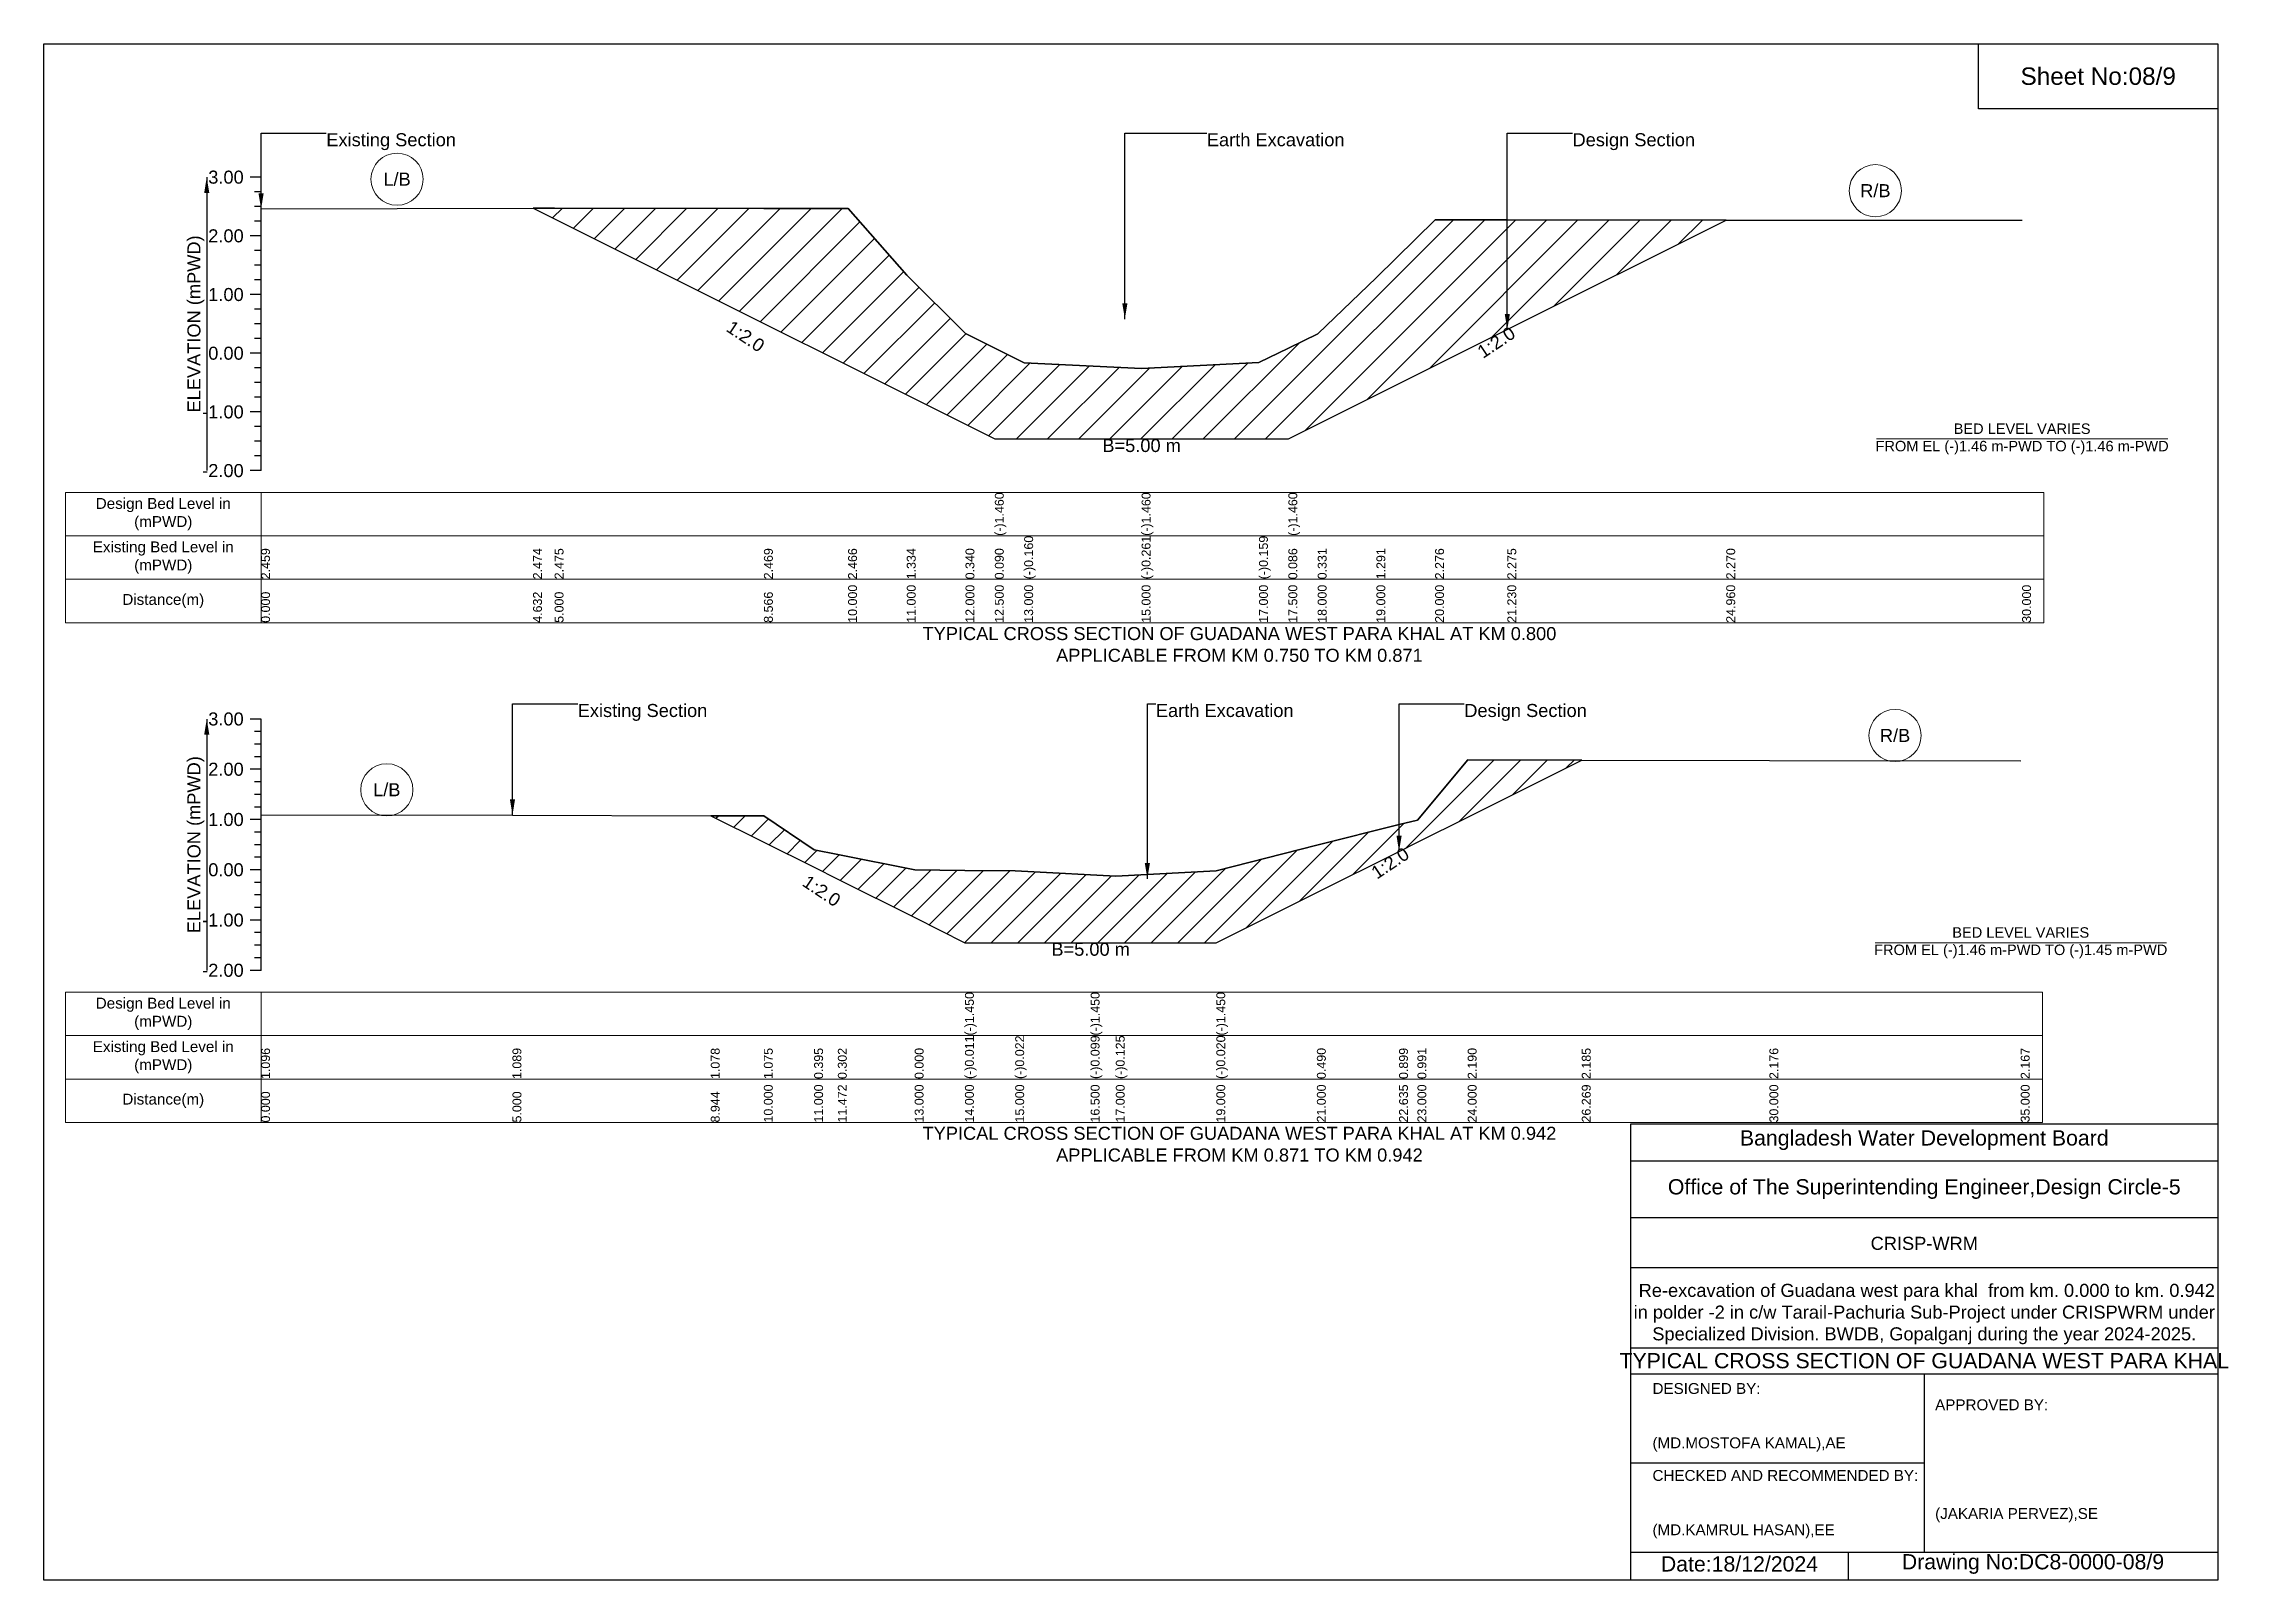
# Model space of a CAD drawing. Header units: inches. Extents: x 91000 to 188000, y -5656 to 0.
# Drawn here: x 170000 to 178039, y -5656 to 0 of the extents above; entities that cross this region are included whole.
import ezdxf

# ---------------------------------------------------------------- set-up
doc = ezdxf.new("R2010")
doc.units = ezdxf.units.IN
doc.header["$LTSCALE"] = 7
doc.header["$MEASUREMENT"] = 0
for name, color, linetype, lineweight in [('Cross section Data Border', 7, 'Continuous', 9), ('Cross Section Labels', 7, 'Continuous', 9), ('Existing_Bed_Level for Xsection', 7, 'Continuous', 25)]:
    doc.layers.add(name, color=color, linetype=linetype, lineweight=lineweight)
doc.styles.get("Standard").update_dxf_attribs({"font": 'arial.ttf'})
doc.dimstyles.get("Standard").update_dxf_attribs({"dimtxt": 0.18, "dimasz": 0.18, "dimexe": 0.18, "dimexo": 0.0625, "dimgap": 0.09, "dimtad": 0, "dimtih": 1, "dimtoh": 1, "dimdec": 4, "dimzin": 0, "dimdsep": 46, "dimtxsty": 'Standard', "dimcen": 0.09, "dimadec": 0, "dimazin": 0, "dimtfac": 1, "dimtdec": 4, "dimtofl": 0, "dimtmove": 0, "dimatfit": 3, "dimfxl": 1, "dimtolj": 1, "dimtzin": 0, "dimarcsym": 0})

msp = doc.modelspace()

# ---------------------------------------------------------------- texts
at = {"attachment_point": 5}
for s, insert, char_height in [('Sheet No:08/9', (177560, -120), 64), ('Bangladesh Water Development Board', (176920, -4036), 56), ('Office of The Superintending Engineer,Design Circle-5', (176920, -4216), 56)]:
    msp.add_mtext(s, dxfattribs=dict(at, insert=insert, char_height=char_height))
for s, insert, char_height, width, attachment_point in [('CRISP-WRM', (176920, -4416), 48, 2240, 5), (' Re-excavation of Guadana west para khal  from km. 0.000 to km. 0.942 in polder -2 in c/w Tarail-Pachuria Sub-Project under CRISPWRM under Specialized Division. BWDB, Gopalganj during the year 2024-2025.', (176920, -4676), 48, 2160, 5), ('TYPICAL CROSS SECTION OF GUADANA WEST PARA KHAL', (176920, -4848), 56, 2240, 5), ('DESIGNED BY:^J^J^J(MD.MOSTOFA KAMAL),AE', (175920, -5056), 40, 1120, 4), ('APPROVED BY:^J^J^J^J^J^J(JAKARIA PERVEZ),SE', (176960, -5216), 40, 1120, 4), ('CHECKED AND RECOMMENDED BY:^J^J^J(MD.KAMRUL HASAN),EE', (175920, -5376), 40, 1120, 4), ('Date:18/12/2024', (176240, -5596), 56, 1120, 5), ('Drawing No:DC8-0000-08/9', (177320, -5596), 56, 1760, 5)]:
    msp.add_mtext(s, dxfattribs=dict(insert=insert, char_height=char_height, width=width, attachment_point=attachment_point))
at = {"layer": 'Cross section Data Border', "char_height": 40, "width": 640, "attachment_point": 5}
for s, insert in [('Design Bed Level in (mPWD)', (170440, -1731.6)), ('Existing Bed Level in (mPWD)', (170440, -1891.6)), ('Distance(m)', (170440, -2051.6)), ('Design Bed Level in (mPWD)', (170440, -3570.9)), ('Existing Bed Level in (mPWD)', (170440, -3730.9)), ('Distance(m)', (170440, -3890.9))]:
    msp.add_mtext(s, dxfattribs=dict(at, insert=insert))
at = {"layer": 'Cross Section Labels'}
for s, insert, char_height, attachment_point in [('Existing Section', (171040, -329.6), 48, 1), ('Earth Excavation', (174280, -329.6), 48, 1), ('Design Section', (175625.7, -329.6), 48, 1), ('L/B', (171300.3, -498.9), 48, 5), ('R/B', (176740, -541.3), 48, 5), ('BED LEVEL VARIES ^JFROM EL (-)1.46 m-PWD TO (-)1.46 m-PWD', (177280, -1455), 38.4, 5), ('B=5.00 m', (174040, -1455), 48, 2), ('TYPICAL CROSS SECTION OF GUADANA WEST PARA KHAL AT KM 0.800^JAPPLICABLE FROM KM 0.750 TO KM 0.871', (174400, -2211.6), 48, 5), ('Existing Section', (171965, -2430.4), 48, 1), ('Earth Excavation', (174092.5, -2430.4), 48, 1), ('Design Section', (175227.4, -2430.4), 48, 1), ('R/B', (176812.5, -2546.6), 48, 5), ('L/B', (171262.5, -2746.3), 48, 5), ('BED LEVEL VARIES ^JFROM EL (-)1.46 m-PWD TO (-)1.45 m-PWD', (177275, -3309.1), 38.4, 5), ('B=5.00 m', (173852.5, -3309.1), 48, 2), ('TYPICAL CROSS SECTION OF GUADANA WEST PARA KHAL AT KM 0.942^JAPPLICABLE FROM KM 0.871 TO KM 0.942', (174400, -4050.9), 48, 5)]:
    msp.add_mtext(s, dxfattribs=dict(at, insert=insert, char_height=char_height, attachment_point=attachment_point))
at = {"layer": 'Cross Section Labels', "char_height": 48, "attachment_point": 2}
for insert, rotation in [((172596.3, -1057.1), 326.30993), ((175331.7, -1079.1), 33.69007), ((174941.2, -2996), 33.69007), ((172876.1, -3098.4), 326.30993)]:
    msp.add_mtext('1:2.0', dxfattribs=dict(at, insert=insert, rotation=rotation))
at = {"layer": 'Existing_Bed_Level for Xsection', "char_height": 48, "attachment_point": 6}
for s, insert in [('3.00', (170736, -491.6)), ('2.00', (170736, -707.6)), ('1.00', (170736, -923.6)), ('0.00', (170736, -1139.6)), ('-1.00', (170736, -1355.6)), ('-2.00', (170736, -1571.6)), ('3.00', (170736, -2485.9)), ('2.00', (170736, -2670.9)), ('1.00', (170736, -2855.9)), ('0.00', (170736, -3040.9)), ('-1.00', (170736, -3225.9)), ('-2.00', (170736, -3410.9))]:
    msp.add_mtext(s, dxfattribs=dict(at, insert=insert))
at = {"layer": 'Existing_Bed_Level for Xsection', "rotation": 90}
for s, insert, char_height, attachment_point in [('ELEVATION (mPWD)', (170560, -1031.6), 48, 5), ('(-)1.460', (173500, -1811.6), 32.8, 1), ('(-)1.460', (174040, -1811.6), 32.8, 1), ('(-)1.460', (174580, -1811.6), 32.8, 1), ('(-)0.160', (173608, -1971.6), 32.8, 1), ('(-)0.261', (174040, -1971.6), 32.8, 1), ('(-)0.159', (174472, -1971.6), 32.8, 1), ('2.459', (170800, -1971.6), 32.8, 1), ('2.474', (171800.6, -1971.6), 32.8, 1), ('2.475', (171880, -1971.6), 32.8, 1), ('2.469', (172650.3, -1971.6), 32.8, 1), ('2.466', (172960, -1971.6), 32.8, 1), ('1.334', (173176, -1971.6), 32.8, 1), ('0.340', (173392, -1971.6), 32.8, 1), ('0.090', (173500, -1971.6), 32.8, 1), ('0.086', (174580, -1971.6), 32.8, 1), ('0.331', (174688, -1971.6), 32.8, 1), ('1.291', (174904, -1971.6), 32.8, 1), ('2.276', (175120, -1971.6), 32.8, 1), ('2.275', (175385.7, -1971.6), 32.8, 1), ('2.270', (176191.4, -1971.6), 32.8, 1), ('10.000', (172960, -2131.6), 32.8, 1), ('11.000', (173176, -2131.6), 32.8, 1), ('12.000', (173392, -2131.6), 32.8, 1), ('12.500', (173500, -2131.6), 32.8, 1), ('13.000', (173608, -2131.6), 32.8, 1), ('15.000', (174040, -2131.6), 32.8, 1), ('17.000', (174472, -2131.6), 32.8, 1), ('17.500', (174580, -2131.6), 32.8, 1), ('18.000', (174688, -2131.6), 32.8, 1), ('19.000', (174904, -2131.6), 32.8, 1), ('20.000', (175120, -2131.6), 32.8, 1), ('21.230', (175385.7, -2131.6), 32.8, 1), ('24.960', (176191.4, -2131.6), 32.8, 1), ('30.000', (177280, -2131.6), 32.8, 1), ('0.000', (170800, -2131.6), 32.8, 1), ('4.632', (171800.6, -2131.6), 32.8, 1), ('5.000', (171880, -2131.6), 32.8, 1), ('8.566', (172650.3, -2131.6), 32.8, 1), ('ELEVATION (mPWD)', (170560, -2948.4), 48, 5), ('(-)1.450', (173390, -3650.9), 32.8, 1), ('(-)1.450', (173852.5, -3650.9), 32.8, 1), ('(-)1.450', (174315, -3650.9), 32.8, 1), ('(-)0.011', (173390, -3810.9), 32.8, 1), ('(-)0.022', (173575, -3810.9), 32.8, 1), ('(-)0.099', (173852.5, -3810.9), 32.8, 1), ('(-)0.125', (173945, -3810.9), 32.8, 1), ('(-)0.020', (174315, -3810.9), 32.8, 1), ('1.096', (170800, -3810.9), 32.8, 1), ('1.089', (171725, -3810.9), 32.8, 1), ('1.078', (172454.7, -3810.9), 32.8, 1), ('1.075', (172650, -3810.9), 32.8, 1), ('0.395', (172835, -3810.9), 32.8, 1), ('0.302', (172922.3, -3810.9), 32.8, 1), ('0.000', (173205, -3810.9), 32.8, 1), ('0.490', (174685, -3810.9), 32.8, 1), ('0.899', (174987.4, -3810.9), 32.8, 1), ('0.991', (175055, -3810.9), 32.8, 1), ('2.190', (175240, -3810.9), 32.8, 1), ('2.185', (175659.8, -3810.9), 32.8, 1), ('2.176', (176350, -3810.9), 32.8, 1), ('2.167', (177275, -3810.9), 32.8, 1), ('0.000', (170800, -3970.9), 32.8, 1), ('5.000', (171725, -3970.9), 32.8, 1), ('8.944', (172454.7, -3970.9), 32.8, 1), ('10.000', (172650, -3970.9), 32.8, 1), ('11.000', (172835, -3970.9), 32.8, 1), ('11.472', (172922.3, -3970.9), 32.8, 1), ('13.000', (173205, -3970.9), 32.8, 1), ('14.000', (173390, -3970.9), 32.8, 1), ('15.000', (173575, -3970.9), 32.8, 1), ('16.500', (173852.5, -3970.9), 32.8, 1), ('17.000', (173945, -3970.9), 32.8, 1), ('19.000', (174315, -3970.9), 32.8, 1), ('21.000', (174685, -3970.9), 32.8, 1), ('22.635', (174987.4, -3970.9), 32.8, 1), ('23.000', (175055, -3970.9), 32.8, 1), ('24.000', (175240, -3970.9), 32.8, 1), ('26.269', (175659.8, -3970.9), 32.8, 1), ('30.000', (176350, -3970.9), 32.8, 1), ('35.000', (177275, -3970.9), 32.8, 1)]:
    msp.add_mtext(s, dxfattribs=dict(at, insert=insert, char_height=char_height, attachment_point=attachment_point))

# ---------------------------------------------------------------- hatches: boundary and pattern name
at = {"layer": 'Existing_Bed_Level for Xsection'}
h = msp.add_hatch(dxfattribs=at)
h.set_pattern_fill('ANSI31', color=256, scale=648, style=0)
h.paths.add_polyline_path([(171800.6, -605.3), (171880, -645), (172650.3, -1030.1), (172960, -1185), (173176, -1293), (173392, -1401), (173500, -1455), (173608, -1455), (174040, -1455), (174472, -1455), (174580, -1455), (174688, -1401), (174904, -1293), (175120, -1185), (175385.7, -1052.1), (176191.4, -649.3), (175385.7, -648.3), (175120, -648), (174904, -860.8), (174688, -1068.1), (174580, -1121), (174472, -1174), (174040, -1196), (173608, -1174.2), (173500, -1120.2), (173392, -1066.2), (173176, -851.5), (172960, -607), (172650.3, -606.4), (171880, -605)])
h = msp.add_hatch(dxfattribs=at)
h.set_pattern_fill('ANSI31', color=256, scale=555, style=0)
h.paths.add_polyline_path([(172454.7, -2841.5), (172650, -2939.1), (172835, -3031.6), (172922.3, -3075.3), (173205, -3216.6), (173390, -3309.1), (173575, -3309.1), (173852.5, -3309.1), (173945, -3309.1), (174315, -3309.1), (174685, -3124.1), (174987.4, -2972.9), (175055, -2939.1), (175240, -2846.6), (175659.8, -2636.7), (175240, -2635.7), (175055, -2857.5), (174987.4, -2874.5), (174685, -2950.2), (174315, -3044.6), (173945, -3064), (173852.5, -3059.2), (173575, -3044.9), (173390, -3042.9), (173205, -3040.9), (172922.3, -2985), (172835, -2967.8), (172650, -2842)])

# ---------------------------------------------------------------- linework, layer by layer
for points in [[(170000, 0), (178000, 0), (178000, -5656), (170000, -5656)], [(177120, 0), (178000, 0), (178000, -240), (177120, -240)]]:
    msp.add_lwpolyline(points, close=True)
for points in [[(175840, -5656), (175840, -3976), (178000, -3976)], [(175840, -4112), (178000, -4112)], [(175840, -4320), (178000, -4320)], [(175840, -4504), (178000, -4504)], [(175840, -4800), (178000, -4800)], [(175840, -4896), (178000, -4896)], [(176920, -4896), (176920, -5552)], [(175840, -5224), (176920, -5224)], [(175840, -5552), (178000, -5552)], [(176640, -5552), (176640, -5656)]]:
    msp.add_lwpolyline(points)
at = {"layer": 'Cross section Data Border'}
for points in [[(170080, -1651.6), (177360, -1651.6), (177360, -2131.6), (170080, -2131.6)], [(170080, -3490.9), (177355, -3490.9), (177355, -3970.9), (170080, -3970.9)]]:
    msp.add_lwpolyline(points, close=True, dxfattribs=at)
for points in [[(170800, -1651.6), (170800, -2131.6)], [(170080, -1811.6), (177360, -1811.6)], [(170080, -1971.6), (177360, -1971.6)], [(170800, -3490.9), (170800, -3970.9)], [(170080, -3650.9), (177355, -3650.9)], [(170080, -3810.9), (177355, -3810.9)]]:
    msp.add_lwpolyline(points, dxfattribs=at)
at = {"layer": 'Cross Section Labels'}
for points in [[(176744.2, -1455), (177815.8, -1455)], [(176739.2, -3309.1), (177810.8, -3309.1)]]:
    msp.add_lwpolyline(points, dxfattribs=at)
for centre in [(171300.3, -498.9), (176740, -541.3), (176812.5, -2546.6), (171262.5, -2746.3)]:
    msp.add_circle(centre, 96, dxfattribs=at)
at = {"layer": 'Existing_Bed_Level for Xsection'}
for points in [[(170800, -491.6), (170760, -491.6)], [(170800, -545.6), (170776, -545.6)], [(170800, -1571.6), (170800, -1355.6), (170800, -1139.6), (170800, -923.6), (170800, -707.6), (170800, -491.6)], [(170800, -599.6), (170776, -599.6)], [(170800, -608.5), (171800.6, -605.3), (171880, -605), (172650.3, -606.4), (172960, -607), (173176, -851.5), (173392, -1066.2), (173500, -1120.2), (173500, -1120.2), (173608, -1174.2), (174040, -1196), (174040, -1196), (174472, -1174), (174580, -1121), (174580, -1121), (174688, -1068.1), (174904, -860.8), (175120, -648), (175385.7, -648.3), (176191.4, -649.3), (176200, -649.3), (177280, -649.3)], [(170800, -707.6), (170760, -707.6)], [(170800, -653.6), (170776, -653.6)], [(170800, -761.6), (170776, -761.6)], [(170800, -815.6), (170776, -815.6)], [(170800, -869.6), (170776, -869.6)], [(170800, -923.6), (170760, -923.6)], [(170800, -977.6), (170776, -977.6)], [(170800, -1031.6), (170776, -1031.6)], [(170800, -1085.6), (170776, -1085.6)], [(170800, -1139.6), (170760, -1139.6)], [(170800, -1193.6), (170776, -1193.6)], [(170800, -1247.6), (170776, -1247.6)], [(170800, -1355.6), (170760, -1355.6)], [(170800, -1301.6), (170776, -1301.6)], [(170800, -1409.6), (170776, -1409.6)], [(170800, -1463.6), (170776, -1463.6)], [(170800, -1517.6), (170776, -1517.6)], [(170800, -1571.6), (170760, -1571.6)], [(170800, -2485.9), (170760, -2485.9)], [(170800, -3410.9), (170800, -3225.9), (170800, -3040.9), (170800, -2855.9), (170800, -2670.9), (170800, -2485.9)], [(170800, -2532.1), (170776, -2532.1)], [(170800, -2578.4), (170776, -2578.4)], [(170800, -2624.6), (170776, -2624.6)], [(170800, -2838.1), (171725, -2839.4), (172454.7, -2841.5), (172650, -2842), (172835, -2967.8), (172922.3, -2985), (173205, -3040.9), (173390, -3042.9), (173390, -3042.9), (173575, -3044.9), (173852.5, -3059.2), (173852.5, -3059.2), (173945, -3064), (174315, -3044.6), (174315, -3044.6), (174685, -2950.2), (174987.4, -2874.5), (175055, -2857.5), (175240, -2635.7), (175659.8, -2636.7), (176350, -2638.3), (177275, -2640)], [(170800, -2670.9), (170760, -2670.9)], [(170800, -2717.1), (170776, -2717.1)], [(170800, -2763.4), (170776, -2763.4)], [(170800, -2809.6), (170776, -2809.6)], [(170800, -2855.9), (170760, -2855.9)], [(170800, -2902.1), (170776, -2902.1)], [(170800, -2948.4), (170776, -2948.4)], [(170800, -3040.9), (170760, -3040.9)], [(170800, -2994.6), (170776, -2994.6)], [(170800, -3087.1), (170776, -3087.1)], [(170800, -3133.4), (170776, -3133.4)], [(170800, -3179.6), (170776, -3179.6)], [(170800, -3225.9), (170760, -3225.9)], [(170800, -3272.1), (170776, -3272.1)], [(170800, -3318.4), (170776, -3318.4)], [(170800, -3364.6), (170776, -3364.6)], [(170800, -3410.9), (170760, -3410.9)]]:
    msp.add_lwpolyline(points, dxfattribs=at)
for points in [[(171800.6, -605.3), (171880, -645), (172650.3, -1030.1), (172960, -1185), (173176, -1293), (173392, -1401), (173500, -1455), (173500, -1455), (173608, -1455), (174040, -1455), (174040, -1455), (174472, -1455), (174580, -1455), (174580, -1455), (174688, -1401), (174904, -1293), (175120, -1185), (175385.7, -1052.1), (176191.4, -649.3), (175385.7, -648.3), (175120, -648), (174904, -860.8), (174688, -1068.1), (174580, -1121), (174580, -1121), (174472, -1174), (174040, -1196), (174040, -1196), (173608, -1174.2), (173500, -1120.2), (173500, -1120.2), (173392, -1066.2), (173176, -851.5), (172960, -607), (172650.3, -606.4), (171880, -605)], [(172454.7, -2841.5), (172454.7, -2841.5), (172650, -2939.1), (172835, -3031.6), (172922.3, -3075.3), (173205, -3216.6), (173390, -3309.1), (173390, -3309.1), (173575, -3309.1), (173852.5, -3309.1), (173852.5, -3309.1), (173945, -3309.1), (174315, -3309.1), (174315, -3309.1), (174685, -3124.1), (174987.4, -2972.9), (175055, -2939.1), (175240, -2846.6), (175659.8, -2636.7), (175659.8, -2636.7), (175659.8, -2636.7), (175240, -2635.7), (175055, -2857.5), (174987.4, -2874.5), (174685, -2950.2), (174315, -3044.6), (174315, -3044.6), (173945, -3064), (173852.5, -3059.2), (173852.5, -3059.2), (173575, -3044.9), (173390, -3042.9), (173390, -3042.9), (173205, -3040.9), (172922.3, -2985), (172835, -2967.8), (172650, -2842), (172454.7, -2841.5)]]:
    msp.add_lwpolyline(points, close=True, dxfattribs=at)

msp.set_redraw_order([(e.dxf.handle, doc.entitydb.next_handle()) for e in msp.query("TEXT MTEXT ATTDEF DIMENSION ARC_DIMENSION")])  # texts and dimensions are drawn at this point

# ---------------------------------------------------------------- leaders
at = {"layer": 'Cross Section Labels', "annotation_type": 0, "has_hookline": 1, "hookline_direction": 0}
for points, text_width in [([(170800, -608.5), (170800, -329.6), (171039.9, -329.6)], 467.2), ([(173978.4, -1013.6), (173978.4, -329.6), (174279.9, -329.6)], 497), ([(175385.7, -1052.1), (175385.7, -329.6), (175625.6, -329.6)], 441.2), ([(171725, -2839.4), (171725, -2430.4), (171964.9, -2430.4)], 467.2), ([(174061.2, -3073.5), (174061.2, -2430.4), (174092.4, -2430.4)], 497), ([(174987.4, -2972.9), (174987.4, -2430.4), (175227.3, -2430.4)], 441.2)]:
    msp.add_leader(points, dimstyle='Standard', override={"dimasz": 57.6}, dxfattribs=dict(at, text_width=text_width))
at = {"layer": 'Existing_Bed_Level for Xsection'}
for points in [[(170600, -491.6), (170600, -1571.6)], [(170600, -2485.9), (170600, -3410.9)]]:
    msp.add_leader(points, dimstyle='Standard', override={"dimasz": 57.6}, dxfattribs=at)

doc.saveas('drawing.dxf')
